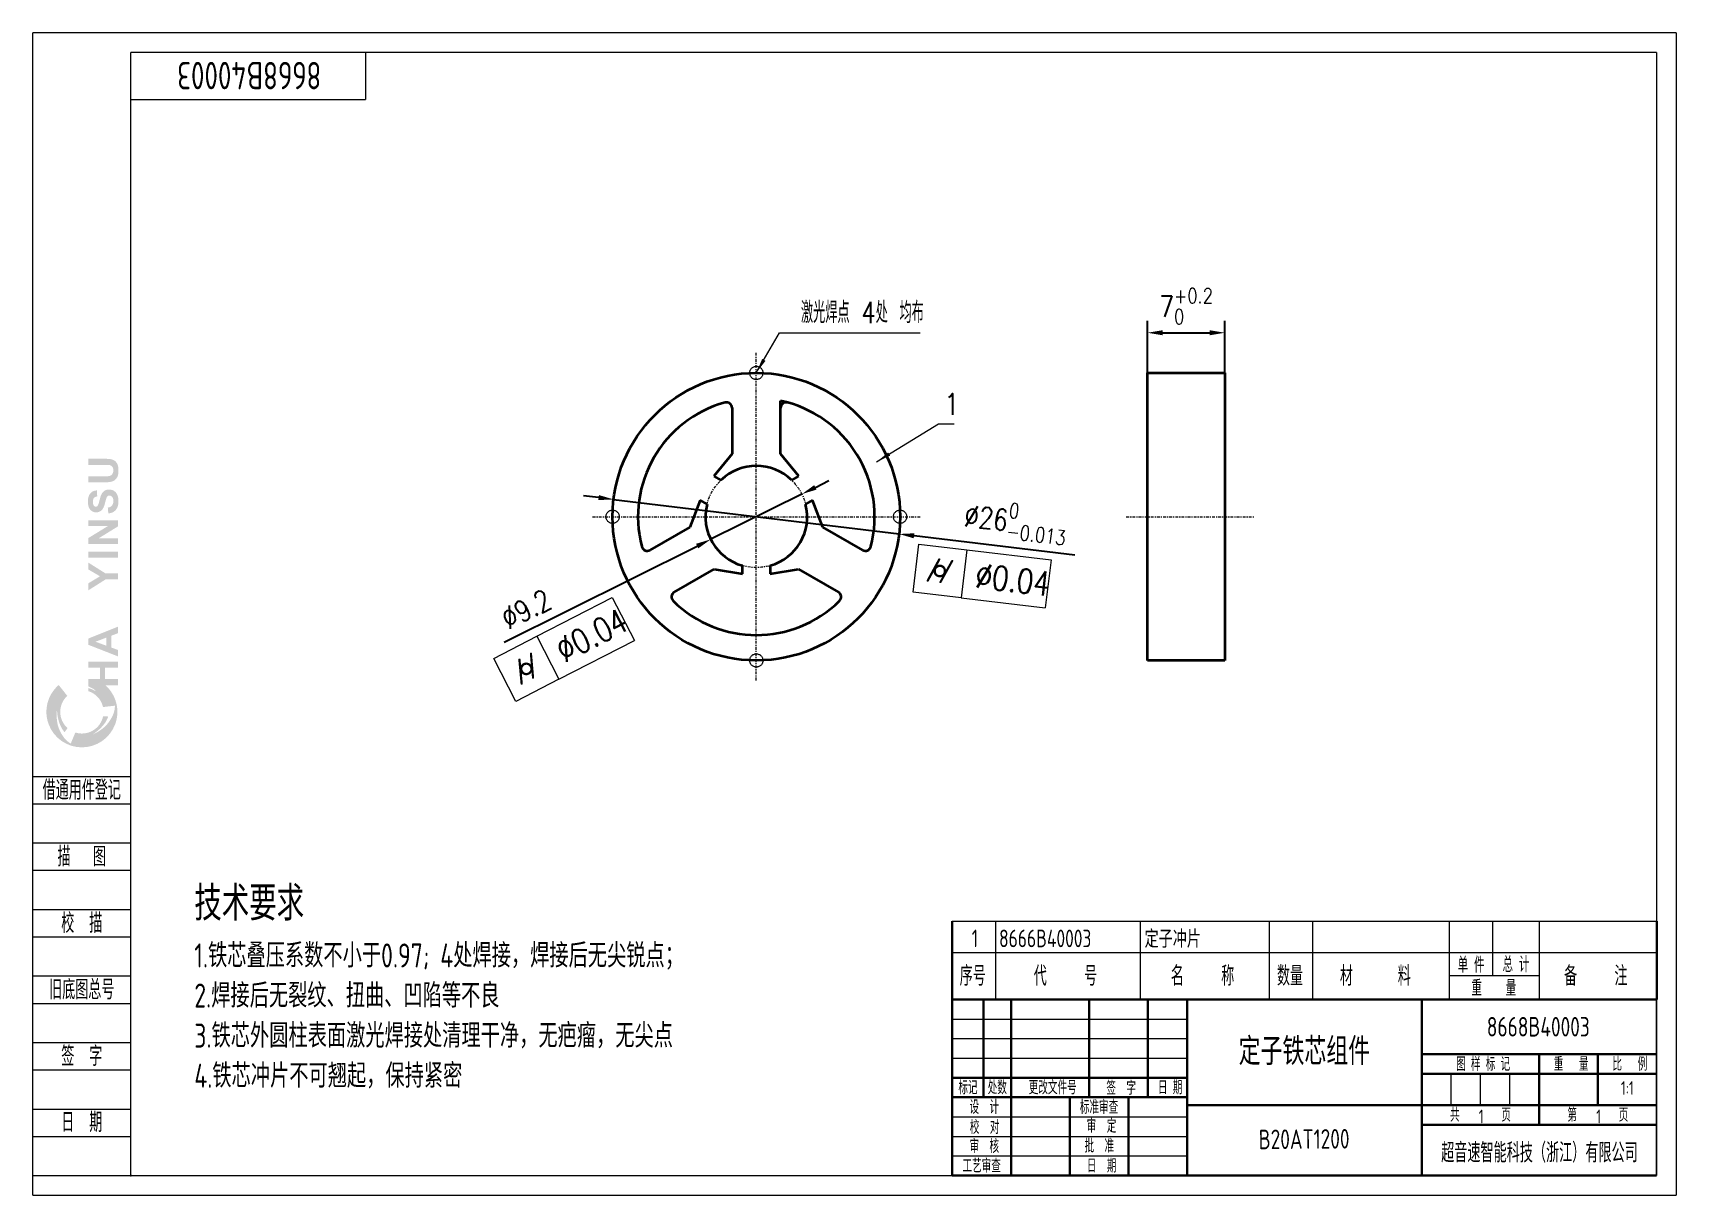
# Model space of a CAD drawing. Header units: millimetres. Extents: x 2517 to 6633, y 792 to 3241.
# Drawn here: x 3818 to 3966.6, y 1932.8 to 2037.9 of the extents above; entities that cross this region are included whole.
import ezdxf
from ezdxf.enums import TextEntityAlignment as Align

# ---------------------------------------------------------------- set-up
doc = ezdxf.new("R2010")
doc.units = ezdxf.units.MM
doc.linetypes.add('CENTERX2', pattern=[20.319999999999997, 12.7, -2.54, 2.54, -2.54])
doc.linetypes.add('点画线', pattern=[18, 12, -2, 2, -2])
for name, color, linetype, lineweight in [('1轮廓实线层', 7, 'Continuous', 30), ('2细线层', 4, 'Continuous', 18), ('5剖面线层', 2, 'Continuous', 18), ('中心线层', 1, '点画线', 18), ('图框层', 7, 'Continuous', 18), ('尺寸线层', 3, 'Continuous', 18), ('粗实线层', 7, 'Continuous', 35)]:
    doc.layers.add(name, color=color, linetype=linetype, lineweight=lineweight)
doc.layers.add('6文字层', color=3, linetype='Continuous')
doc.styles.add('PC_TEXTSTYLE', font='isocp.shx', dxfattribs={"width": 0.8, "bigfont": 'hzfs.shx'})
doc.styles.add('TH_GBDIM', font='romans.shx', dxfattribs={"width": 0.8, "bigfont": 'gbcbig.shx'})
doc.dimstyles.new('TH_GBDIM', dxfattribs={"dimtxt": 3.5, "dimasz": 2.5, "dimexe": 2, "dimexo": 0, "dimgap": 1.5, "dimtad": 1, "dimdec": 1, "dimdsep": 46, "dimtxsty": 'TH_GBDIM', "dimcen": 2.5, "dimdle": 5, "dimclrd": 4, "dimclre": 4, "dimclrt": 3, "dimadec": 0, "dimazin": 2, "dimtfac": 0.714286, "dimtdec": 1, "dimtmove": 0, "dimatfit": 3, "dimfxl": 0, "dimtolj": 1, "dimarcsym": 0})

msp = doc.modelspace()

# ---------------------------------------------------------------- texts
at = {"layer": '6文字层', "insert": (3832.572710369913, 1942.421625430779), "char_height": 2.17326564, "width": 124.3968091067843, "attachment_point": 7, "style": 'PC_TEXTSTYLE'}
msp.add_mtext('{\\H1.4286x;技术要求\\P}1.铁芯叠压系数不小于0.97; 4处焊接，焊接后无尖锐点；\\P2.焊接后无裂纹、扭曲、凹陷等不良\\P3.铁芯外圆柱表面激光焊接处清理干净，无疤瘤，无尖点\\P4.铁芯冲片不可翘起，保持紧密', dxfattribs=at)
at = {"layer": '尺寸线层', "color": 3, "linetype": 'CENTERX2', "insert": (3903.248325111877, 1988.819596176218), "char_height": 2.184, "width": 10.98240000000008, "attachment_point": 4, "rotation": 353.20095642282826, "style": 'TH_GBDIM'}
msp.add_mtext('%%C0.04', dxfattribs=at)
at = {"layer": '尺寸线层', "linetype": 'CENTERX2', "insert": (3862.602689223051, 1980.36350528505), "char_height": 2.184, "width": 4.367999999999999, "attachment_point": 5, "rotation": 27.21879871507905, "style": 'TH_GBDIM'}
msp.add_mtext('{\\Fgdt,gbcbig;\\W1;g}', dxfattribs=at)

# ---------------------------------------------------------------- blocks, each defined once
blk = doc.blocks.new('PC_TITLE_BLOCK')
at = {"layer": '1轮廓实线层'}
for p, q in [((-180, 0), (-180, 45)), ((-180, 0), (-180, 45)), ((-180, 45), (0, 45)), ((-172, 20), (-172, 45)), ((-165, 20), (-165, 45)), ((-145, 20), (-145, 45)), ((-130, 20), (-130, 45)), ((-120, 0), (-120, 45)), ((-60, 0), (-60, 45)), ((-60, 31), (0, 31)), ((-30, 13), (-30, 31)), ((-15, 18), (-15, 31)), ((-60, 26), (0, 26)), ((-180, 25), (-120, 25)), ((-180, 20), (-120, 20)), ((-165, 0), (-165, 20)), ((-150, 0), (-150, 20)), ((-135, 0), (-135, 20)), ((-120, 18), (0, 18)), ((-60, 13), (0, 13)), ((-180, 0), (0, 0))]:
    blk.add_line(p, q, dxfattribs=at)
at = {"layer": '2细线层'}
for p, q in [((-180, 40), (-120, 40)), ((-180, 35), (-120, 35)), ((-180, 30), (-120, 30)), ((-180, 15), (-120, 15)), ((-180, 10), (-120, 10)), ((-180, 5), (-120, 5))]:
    blk.add_line(p, q, dxfattribs=at)
at = {"layer": '2细线层', "color": 75}
for p, q in [((-52.5, 18), (-52.5, 26)), ((-45, 18), (-45, 26)), ((-37.5, 18), (-37.5, 26))]:
    blk.add_line(p, q, dxfattribs=at)
at = {"layer": '图框层'}
blk.add_line((0, 0), (0, 45), dxfattribs=at)
at = {"style": 'PC_TEXTSTYLE'}
blk.add_attdef('图纸张数', (0, 0), '', height=5, dxfattribs=at)
at = {"layer": '6文字层', "attachment_point": 5, "style": 'PC_TEXTSTYLE'}
for s, insert, char_height, width in [('{\\W0.667; 图 样 标 记 }', (-45, 28.5), 3.5, 23.12822500000001), ('{\\W0.667; 重   量 }', (-22.5, 28.5), 3.5, 16.008), ('{\\W0.667; 比   例 }', (-7.5, 28.5), 3.5, 16.008), ('{\\W0.667;标记}', (-176, 22.5), 3.5, 6.79923125000002), ('{\\W0.667;处数}', (-168.5, 22.5), 3.5, 6.682506250000003), ('{\\W0.667; 更改文件号 }', (-155, 22.5), 3.5, 19.75987499999999), ('{\\W0.667; 签  字 }', (-137.5093432181682, 22.37169388017838), 3.5, 13.75687499999998), ('{\\W0.667; 日 期 }', (-125, 22.5), 3.5, 11.50575000000001), ('{\\W0.667; 设  计 }', (-172.5, 17.5), 3.5, 13.75687499999998), ('{\\W0.667;标准审查}', (-142.5, 17.5), 3.5, 13.86109374999998), ('{\\W0.667;共        页}', (-45, 15.5), 3.5, 24.45805624999999), ('{\\W0.667;第        页}', (-15, 15.5), 3.5, 24.42887500000001), ('{\\W0.667; 校  对 }', (-172.3984176198937, 12.37270731638637), 3.5, 13.75687499999998), ('{\\W0.667; 审  定 }', (-142.5332163088332, 12.67725144774545), 3.5, 13.75687499999998), ('{\\W0.667; 审  核 }', (-172.5, 7.5), 3.5, 13.75687499999998), ('{\\W0.667;批  准}', (-142.4316339287269, 7.601514811673098), 3.5, 11.06803125000002), ('{\\W0.67;超音速智能科技（浙江）有限公司}', (-29.92896850303919, 5.79642845923712), 5, 74.68245192307694), ('{\\W0.667;工艺审查}', (-172.5, 2.5), 3.5, 13.51091875000002), ('{\\W0.667; 日  期 }', (-142.5, 2.5), 3.5, 13.75687499999998)]:
    blk.add_mtext(s, dxfattribs=dict(at, insert=insert, char_height=char_height, width=width))
at = {"layer": '6文字层', "style": 'PC_TEXTSTYLE'}
for tag, p, height, width in [('图样代号', (-56.95999214599595, 35.53274665585607), 5, 2.17699), ('图样名称', (-116.7835562351269, 28.23089021740671), 7, 1.54867), ('重量', (-28.87528160018451, 20.51178504133128), 3.5, 1.48171), ('比例', (-13.52787514939109, 20.6160972257378), 3.5, 1.46843), ('设计', (-163.7654129165101, 15.44542809756749), 3.5, 1.50488), ('标准审查', (-133.5926203357897, 15.31465361061623), 3.5, 0.732355), ('共几页', (-49.75610720937902, 13.34563449068006), 3.5, 0.782855), ('第几页', (-19.68771869283182, 13.34563449068006), 3.5, 0.776067), ('校对', (-163.7654129165101, 10.47599931323964), 3.5, 1.48051), ('审定', (-133.8014284641362, 10.60677351355432), 3.5, 1.49481), ('审核', (-163.8698169806834, 5.375795755323963), 3.5, 1.51106), ('批准', (-133.697024399963, 5.375795755323963), 3.5, 1.49471), ('工艺审查', (-163.8698169806834, 0.4063669709960891), 3.5, 0.741847), ('日期', (-134.0767253029693, 0.4063669709960891), 3.5, 1.54617)]:
    blk.add_attdef(tag, p, '', height=height, dxfattribs=dict(at, width=width))
at = {"layer": '6文字层', "style": 'PC_TEXTSTYLE', "width": 0.986205}
blk.add_attdef('产品名称或材料标记', (-117.6480044237862, 6.594233809935872), '', height=5, rotation=0.4654988921199227, dxfattribs=at)
blk = doc.blocks.new('PC_FJL_BLOCK')
at = {"layer": '5剖面线层'}
h = blk.add_hatch(color=4, dxfattribs=at)
edge = h.paths.add_edge_path(flags=0)
edge.add_spline(control_points=[(-6.335824583467788, 181.6034818638759), (-6.202804610569151, 181.6002740747198), (-5.789561721457847, 181.5902342559087), (-5.1118128375336, 181.57108552171), (-4.510591810354031, 180.9826700249467), (-4.392513987799234, 180.171906717055), (-4.523893863661744, 179.3635867990756), (-5.102281153857, 178.8154770109099), (-5.691925718893674, 178.7064232008163), (-6.05615881016281, 178.6893285951121), (-6.197094663844899, 178.6852541685416)], knot_values=[0, 0, 0, 0, 0.4053709725724268, 1.256548457878403, 1.960403226686434, 2.7388955457892, 3.663044504347432, 4.326165747218071, 5.002484285406978, 5.430378611286798, 5.430378611286798, 5.430378611286798, 5.430378611286798], weights=[1, 1, 1, 1, 1, 1, 1, 1, 1, 1, 1], degree=3, periodic=0)
edge.add_line((-6.197094663851214, 178.6852541685414), (-10.79428292309085, 178.6852541685414))
edge.add_line((-10.79428292309084, 178.6852541685414), (-10.79428292309084, 177.1479185239226))
edge.add_line((-10.79428292309084, 177.1479185239226), (-6.49308331915763, 177.1479185239226))
edge.add_spline(control_points=[(-6.493083319159606, 177.1479185239224), (-6.136832942187938, 177.1602327811056), (-5.421902418779311, 177.1885722478415), (-4.436628598077241, 177.403997866187), (-3.631278732452867, 178.0249212155542), (-3.154799964863191, 179.0111050444285), (-3.125666179922669, 180.1913467153208), (-3.140957305099134, 181.236673188387), (-3.524216547509943, 182.1224166188933), (-4.289034790793629, 182.943814182122), (-5.280822172265113, 183.1355420943479), (-5.944114239188199, 183.1498757175214), (-6.058968760266006, 183.1514724899426)], knot_values=[0, 0, 0, 0, 1.235965782631336, 2.147786307566932, 2.97032144490488, 4.201868442922859, 5.27937777095471, 6.498956263303746, 7.295989366746617, 8.122634436626328, 9.770285900859127, 10.11634980117583, 10.11634980117583, 10.11634980117583, 10.11634980117583], weights=[1, 1, 1, 1, 1, 1, 1, 1, 1, 1, 1, 1, 1], degree=3, periodic=0)
edge.add_line((-6.058968760265921, 183.1514724899426), (-10.79428292309082, 183.1514724899426))
edge.add_line((-10.79428292309084, 183.1514724899426), (-10.79428292309084, 181.6034818638759))
edge.add_line((-10.79428292309084, 181.6034818638759), (-6.335824583467792, 181.6034818638759))
h = blk.add_hatch(color=4, dxfattribs=at)
edge = h.paths.add_edge_path(flags=0)
edge.add_spline(control_points=[(-10.81762475623769, 124.9922519319619), (-10.56536226492718, 124.8695335449268), (-10.19163718616069, 124.7171013128755), (-9.700205772749936, 124.4589214325181), (-9.28585730716244, 124.1908696908303), (-8.838323216115473, 123.7516858713719)], knot_values=[0, 0, 0, 0, 0.8371157503440196, 1.617818454947619, 2.35494784427279, 2.35494784427279, 2.35494784427279, 2.35494784427279], weights=[1, 1, 1, 1, 1, 1], degree=3, periodic=0)
edge.add_spline(control_points=[(-8.838323216115473, 123.7516858713719), (-9.20587755707226, 123.932120677611), (-9.849358753555123, 124.2480097641161), (-10.52511763377085, 124.4901821595758), (-10.81843834854126, 124.5813804393592)], knot_values=[0, 0, 0, 0, 1.227812479394649, 2.14954404086439, 2.14954404086439, 2.14954404086439, 2.14954404086439], weights=[1, 1, 1, 1, 1], degree=3, periodic=0)
edge.add_line((-10.81843834854124, 124.5813804393592), (-10.81843834854124, 123.7810070975568))
edge.add_arc((-12.46828456207509, 118.4920111007335), 5.540349373706039, 12.825875818474515, 72.67524263383018, ccw=False)
edge.add_line((-7.066171340162093, 119.7219069989125), (-4.004956288954698, 120.0772705767544))
edge.add_spline(control_points=[(-4.004956288954725, 120.0772705767543), (-4.045983905555985, 119.6242203831133), (-4.154536758909485, 118.4255182574196), (-5.030020200776081, 116.5763947342558), (-6.179515741058081, 115.0275433500738), (-7.41355031719961, 114.039996424702), (-8.248813091987417, 113.449758332833), (-9.047011890365457, 113.0064452756937), (-9.505560754469094, 112.8126506154641), (-9.728253268037944, 112.7185349750577)], knot_values=[0, 0, 0, 0, 1.360503189474513, 3.599685174239277, 6.03379871503918, 7.09362899603316, 8.336567406231573, 9.105881709024349, 9.832258316755832, 9.832258316755832, 9.832258316755832, 9.832258316755832], weights=[1, 1, 1, 1, 1, 1, 1, 1, 1, 1], degree=3, periodic=0)
edge.add_spline(control_points=[(-9.728253268037944, 112.7185349750577), (-9.388214971629623, 112.9466289684779), (-8.790274581487619, 113.3477208832869), (-7.913478408211081, 114.0916170533057), (-7.015200903750928, 115.0279613977065), (-6.213104029314793, 116.1119803061379), (-5.874317802056334, 116.9530651080566), (-5.744969461162276, 117.2741906879239)], knot_values=[0, 0, 0, 0, 1.228569898639768, 2.160378911048566, 3.44517431132459, 5.124301433614942, 6.161326353932291, 6.161326353932291, 6.161326353932291, 6.161326353932291], weights=[1, 1, 1, 1, 1, 1, 1, 1], degree=3, periodic=0)
edge.add_spline(control_points=[(-5.744969461162276, 117.2741906879239), (-5.741323722804813, 117.2832417498547), (-5.737677984447375, 117.2922928117856), (-5.734032246089912, 117.3013438737163)], knot_values=[0, 0, 0, 0, 0.02927316471137155, 0.02927316471137155, 0.02927316471137155, 0.02927316471137155], weights=[1, 1, 1, 1], degree=3, periodic=0)
edge.add_line((-5.734032246090025, 117.3013438737164), (-7.047557531911124, 117.3469392046613))
edge.add_arc((-12.46828456207508, 118.4920111007335), 5.540349373706013, 252.3591252782822, 348.072217048217, ccw=False)
edge.add_line((-14.14728643430137, 113.2121982351307), (-15.32707372081124, 110.3699240776338))
edge.add_spline(control_points=[(-15.32707372081125, 110.3699240776337), (-15.69891288939324, 110.6319801326877), (-16.68274295513761, 111.3253407241917), (-17.84638917999956, 113.0080933870229), (-18.61298605524686, 114.7780114185351), (-18.85120949197723, 116.3404901733079), (-18.94473928642317, 117.358968001044), (-18.92956025654609, 118.2718849662792), (-18.86811692337098, 118.7658972615845), (-18.83827720207197, 119.0058124557709)], knot_values=[0, 0, 0, 0, 1.36050318947444, 3.599685174239232, 6.033798715039191, 7.093628996033297, 8.336567406231536, 9.10588170902422, 9.832258316755883, 9.832258316755883, 9.832258316755883, 9.832258316755883], weights=[1, 1, 1, 1, 1, 1, 1, 1, 1, 1], degree=3, periodic=0)
edge.add_spline(control_points=[(-18.83827720207194, 119.0058124557709), (-18.81076115752348, 118.5972836561116), (-18.7623755651174, 117.8789061308953), (-18.55654067074143, 116.7476302858874), (-18.19478143403046, 115.5015269751765), (-17.6570419583644, 114.2648812514029), (-17.09803426679492, 113.5509413711855), (-16.88460552727193, 113.2783596321002)], knot_values=[0, 0, 0, 0, 1.228569898639822, 2.160378911048668, 3.445174311324642, 5.124301433615099, 6.16132635393242, 6.16132635393242, 6.16132635393242, 6.16132635393242], weights=[1, 1, 1, 1, 1, 1, 1, 1], degree=3, periodic=0)
edge.add_line((-16.88460552727193, 113.2783596321002), (-16.15193153806435, 114.3536278247414))
edge.add_arc((-12.46828456207513, 118.4920111007336), 5.540349373706078, 132.363657663612, 228.3271640584457, ccw=False)
edge.add_line((-16.20155953639241, 122.585680499801), (-18.39871572146116, 125.3548775325834))
edge.add_arc((-12.46828456207507, 118.4920111007335), 9.07022322755231, 130.8313870607261, 408.7706257569416)
edge.add_line((-6.490326104041374, 125.3135184174233), (-3.255389210494929, 125.3135184174233))
edge.add_line((-3.255389210494937, 125.3135184174233), (-3.255389210494937, 126.8533699162085))
edge.add_line((-3.255389210494937, 126.8533699162085), (-6.53869727751719, 126.8533699162085))
edge.add_line((-6.538697277517196, 126.8533699162085), (-6.538697277517196, 129.7729915151369))
edge.add_line((-6.538697277517196, 129.7729915151369), (-3.255389210494943, 129.7729915151369))
edge.add_line((-3.255389210494937, 129.7729915151369), (-3.255389210494937, 131.3122556077039))
edge.add_line((-3.255389210494937, 131.3122556077039), (-10.79428292309085, 131.3122556077038))
edge.add_line((-10.79428292309084, 131.3122556077038), (-10.79428292309084, 129.7729915151369))
edge.add_line((-10.79428292309084, 129.7729915151369), (-7.82892679711864, 129.7729915151369))
edge.add_line((-7.828926797118665, 129.7729915151369), (-7.828926797118665, 126.8533699162085))
edge.add_line((-7.828926797118665, 126.8533699162085), (-10.79428292309085, 126.8533699162086))
edge.add_line((-10.79428292309084, 126.8533699162086), (-10.79428292309084, 126.8038899718174))
edge.add_line((-10.79428292309084, 126.8038899718174), (-10.81762475623769, 124.9922519319619))
h.paths.add_polyline_path([(-10.79428292309084, 137.2336446323139), (-10.79428292309084, 135.6206821822713), (-3.25538921049491, 132.6707258682706), (-3.25538921049491, 134.3138647447887), (-4.976892169192545, 134.9437631085126), (-4.976892169192517, 137.9396664680934), (-3.25538921049491, 138.5951610491417), (-3.255389210494937, 140.2569284825228)], flags=0)
h.paths.add_polyline_path([(-8.989250038796913, 136.4118858578631), (-6.260214976506372, 137.451017208631), (-6.260214976506372, 135.4133312451065)], flags=0)
h.paths.add_polyline_path([(-6.434909740328449, 153.8701981134391), (-10.79428292309084, 156.6179193281467), (-10.79428292309084, 154.8608835913115), (-7.828098826563535, 153.1326739785637), (-10.79428292309084, 151.367902594353), (-10.79428292309084, 149.5651763725448), (-6.437460768310883, 152.321316316688), (-3.255389210494937, 152.321316316688), (-3.255389210494937, 153.8701981134391)], flags=0)
h.paths.add_polyline_path([(-10.79428292309084, 159.4092419460979), (-10.79428292309084, 157.8732318619758), (-3.255389210494937, 157.8732318619758), (-3.255389210494937, 159.4092419460979)], flags=0)
h.paths.add_polyline_path([(-10.79428292309084, 162.9181238889572), (-10.79428292309084, 161.4271847884114), (-3.255389210494937, 161.4271847884114), (-3.255389210494937, 162.8583185683185), (-8.156948388676634, 162.8583185683185), (-3.255389210494937, 165.8793272960073), (-3.255389210494937, 167.4049674702695), (-10.79428292309084, 167.4049674702695), (-10.79428292309084, 165.9936790457501), (-5.783831126228282, 165.9936790457501)], flags=0)
edge = h.paths.add_edge_path(flags=0)
edge.add_spline(control_points=[(-5.705883673779725, 169.1847723096636), (-5.523399202075851, 169.2177218935209), (-5.121339240862605, 169.2903182535508), (-4.509520627690534, 169.5025251356584), (-3.916108007301347, 169.9171668835042), (-3.448322932390766, 170.5314666229447), (-3.180449846099837, 171.3436267664954), (-3.136586159547129, 172.1910698194744), (-3.126357496632443, 172.9846427720449), (-3.290059205115357, 173.6665740160109), (-3.600963519257344, 174.4136334146135), (-4.296609163413653, 175.0823669287746), (-5.317768009637273, 175.3594812562579), (-6.281095971458115, 175.2674262246184), (-7.049986956731676, 174.7766946565136), (-7.613548841372854, 173.9382902707813), (-7.842650285547929, 172.9762045959275), (-8.067593188459131, 172.1333739994838), (-8.232542403523633, 171.5927684184052), (-8.39284242599672, 171.2077583350446), (-8.648888535165435, 170.9635377089581), (-8.94004412009779, 170.9156730868007), (-9.224572124519002, 170.9773731987146), (-9.463649931152267, 171.2352827761044), (-9.611287016836023, 171.6170913149089), (-9.67382332059647, 172.1223266495581), (-9.6416099628171, 172.6440325864603), (-9.440695549252629, 173.1822565680098), (-9.004098171646689, 173.4570816947552), (-8.686157845119983, 173.5307605130341), (-8.555867393972914, 173.5609537463947)], knot_values=[0, 0, 0, 0, 0.5586946834218016, 1.230947272659398, 1.934091238774466, 2.709134000249708, 3.515297872588502, 4.469606059003059, 5.258737672253558, 5.895161636835579, 6.568552647752175, 7.680963023761689, 8.650314539335405, 9.681789635096575, 10.50160594117067, 11.31208396982688, 12.66219311555526, 13.45046774099833, 13.94513606790705, 14.36608146358422, 14.69817213067459, 14.95413150930795, 15.22649774646256, 15.5404850620756, 15.96472367407857, 16.44545549391534, 17.06364765249021, 17.53224319464146, 18.11437195359875, 18.51855990457275, 18.51855990457275, 18.51855990457275, 18.51855990457275], weights=[1, 1, 1, 1, 1, 1, 1, 1, 1, 1, 1, 1, 1, 1, 1, 1, 1, 1, 1, 1, 1, 1, 1, 1, 1, 1, 1, 1, 1, 1, 1], degree=3, periodic=0)
edge.add_line((-8.555867393972914, 173.5609537463947), (-8.611714684336082, 175.0877176607146))
edge.add_spline(control_points=[(-8.611714684336102, 175.0877176607147), (-8.903441344549256, 175.053901584766), (-9.484004254324804, 174.9866044805671), (-10.21208726823686, 174.5115148609369), (-10.73417937700605, 173.7495342706397), (-10.93888850935707, 172.7571833169745), (-10.94404901045021, 171.6950689044681), (-10.71865122054548, 170.6952590197257), (-10.20489387315523, 169.9403618184643), (-9.430971596255912, 169.5065985777311), (-8.482296605803642, 169.4112912146651), (-7.059696032019117, 170.0155357401062), (-6.59664388705904, 171.6632059740223), (-6.291960497568091, 172.90538547991), (-6.01974822896454, 173.5692620810064), (-5.601312134071545, 173.8081965937611), (-5.089141266668182, 173.7525810155881), (-4.613250520920813, 173.3530357157117), (-4.418579182249669, 172.7224803328129), (-4.410357905482583, 172.0839376127494), (-4.543558456124281, 171.5164117647996), (-4.87811622798745, 171.0533024354874), (-5.349160637132917, 170.7950060726314), (-5.693105517329276, 170.7171773390638), (-5.850412352603776, 170.6815815431214)], knot_values=[0, 0, 0, 0, 0.878577295858374, 1.74844969936435, 2.52872460757977, 3.614593966833375, 4.750185302944439, 5.728615539248679, 6.672432991068525, 7.410774866124696, 8.341652034649297, 9.470076033070056, 11.7696722020405, 12.98080429739328, 13.46049526482795, 13.86143023130312, 14.34189528967802, 14.92609832859459, 15.63255915430738, 16.26216205670608, 16.84948285473915, 17.36189661246282, 17.93990107885964, 18.42706891980803, 18.42706891980803, 18.42706891980803, 18.42706891980803], weights=[1, 1, 1, 1, 1, 1, 1, 1, 1, 1, 1, 1, 1, 1, 1, 1, 1, 1, 1, 1, 1, 1, 1, 1, 1], degree=3, periodic=0)
edge.add_line((-5.850412352603776, 170.6815815431214), (-5.705883673779733, 169.1847723096635))
at = {"layer": '2细线层'}
for p, q in [((-25, 102), (0, 102)), ((-25, 95), (0, 95)), ((-25, 85), (0, 85)), ((-25, 78), (0, 78)), ((-25, 68), (0, 68)), ((-25, 61), (0, 61)), ((-25, 51), (0, 51)), ((-25, 44), (0, 44)), ((-25, 34), (0, 34)), ((-25, 27), (0, 27)), ((-25, 17), (0, 17)), ((-25, 10), (0, 10)), ((-25, 0), (0, 0))]:
    blk.add_line(p, q, dxfattribs=at)
at = {"layer": '6文字层', "color": 3, "char_height": 5, "attachment_point": 5, "style": 'PC_TEXTSTYLE'}
for s, insert, width in [('{\\W0.667;借通用件登记}', (-12.5, 98.5), 29.5564375), ('{\\W0.6667;描   图}', (-12.5, 81.5), 18.64378928571428), ('{\\W0.667;校  描}', (-12.5, 64.5), 15.97822321428572), ('{\\W0.667;旧底图总号}', (-12.5, 47.5), 23.761875), ('{\\W0.667;签  字}', (-12.5, 30.5), 15.64472321428571), ('{\\W0.667;日  期}', (-12.49376486070217, 13.59980542589427), 14.76928571428572)]:
    blk.add_mtext(s, dxfattribs=dict(at, insert=insert, width=width))
at = {"layer": '6文字层', "style": 'PC_TEXTSTYLE'}
for tag, p, width in [('借通用件登记', (-23.44469732711161, 86.35631590408678), 0.671328), ('描图', (-23.44469732711161, 69.35982487165847), 2.12092), ('校图', (-23.74868605073812, 52.05982479391378), 2.14998), ('旧底图总号', (-22.83672096527289, 35.67035085177702), 0.761452), ('签字', (-23.14070968889939, 18.37035077403232), 2.02694), ('日期', (-22.83672096527289, 1.373859241433422), 1.89999)]:
    blk.add_attdef(tag, p, '', height=5, dxfattribs=dict(at, width=width))
blk = doc.blocks.new('PC_TYDH_BLOCK')
at = {"layer": '2细线层', "linetype": 'Continuous'}
for p in [(60, 0), (0, -12)]:
    blk.add_line(p, (60, -12), dxfattribs=at)
at = {"layer": '6文字层', "style": 'PC_TEXTSTYLE', "width": 1.81549}
blk.add_attdef('图样代号', (58.23961856626534, -2.403184483947882), '', height=7, rotation=180, dxfattribs=at)
blk = doc.blocks.new('PC_MXBTITLERECORD')
at = {"layer": '1轮廓实线层'}
for p, q in [((-180, 0), (-180, 12)), ((0, 0), (0, 12))]:
    blk.add_line(p, q, dxfattribs=at)
at = {"layer": '2细线层'}
for p, q in [((-169, 12), (-169, 0)), ((-132, 12), (-132, 0)), ((-99, 12), (-99, 0)), ((-88, 12), (-88, 0)), ((-53, 12), (-53, 0)), ((-42, 12), (-42, 6)), ((-30, 12), (-30, 0)), ((-30, 6), (-53, 6))]:
    blk.add_line(p, q, dxfattribs=at)
at = {"style": 'PC_TEXTSTYLE'}
blk.add_attdef('Fo oFShowMe', (-53, 6), '', height=3.5, dxfattribs=at)
at = {"layer": '6文字层', "attachment_point": 5, "style": 'PC_TEXTSTYLE'}
for s, insert, char_height, width in [('{\\W0.667;序号}', (-174.7735161984094, 6), 5, 9.25462499999999), ('{\\W0.667;代     号}', (-151.087236400775, 6), 5, 25.58421428571431), ('{\\W0.667;名     称}', (-116.0582307829133, 6), 5, 25.3340892857143), ('{\\W0.667;数量}', (-93.70638894728046, 6), 5, 9.54643750000001), ('{\\W0.667;材      料}', (-71.88651130244733, 6), 5, 28.88348214285715), ('{\\W0.667;单 件}', (-47.44690963294988, 8.83762043961633), 4, 10.27656428571429), ('{\\W0.667;总 计}', (-35.95949917189716, 8.941041629877986), 4, 9.94306428571429), ('{\\W0.667;备     注}', (-15.57193287701512, 6), 5, 26.41796428571429), ('{\\W0.667;重    量}', (-41.65145935178862, 2.942604395875037), 4, 17.82795714285714)]:
    blk.add_mtext(s, dxfattribs=dict(at, insert=insert, char_height=char_height, width=width))
blk = doc.blocks.new('PC_MXB_BLOCK')
at = {"layer": '1轮廓实线层'}
for p, q in [((-180, 8), (-180, 0)), ((0, 8), (0, 0))]:
    blk.add_line(p, q, dxfattribs=at)
at = {"layer": '2细线层'}
for p, q in [((-180, 8), (0, 8)), ((-169, 8), (-169, 0)), ((-132, 8), (-132, 0)), ((-99, 8), (-99, 0)), ((-88, 8), (-88, 0)), ((-53, 8), (-53, 0)), ((-42, 8), (-42, 0)), ((-30, 8), (-30, 0)), ((-180, 0), (0, 0))]:
    blk.add_line(p, q, dxfattribs=at)
at = {"layer": '6文字层', "style": 'PC_TEXTSTYLE'}
for tag, p, width in [('序号', (-178.381729678601, 1.348885681267234), 0.769182), ('代号', (-168.0468040277006, 1.348885681267234), 3.14773), ('名称', (-130.8666991322458, 1.195475967014261), 2.80242), ('数量', (-97.88330074551823, 1.195475967014261), 0.817449), ('材料', (-86.43310534086368, 1.010341638648811), 2.94333), ('单重', (-52.20750697209508, 0.8871421990031365), 0.854038), ('总重', (-41.19507323250889, 1.265572583556576), 0.958888), ('备注', (-28.60888357640226, 1.024654073362427), 2.49407)]:
    blk.add_attdef(tag, p, '', height=4.5, dxfattribs=dict(at, width=width))
blk = doc.blocks.new('*D459')
at = {"layer": 'Defpoints', "color": 0, "linetype": 'CENTERX2', "transparency": 16777216}
for p in [(3870.490657608826, 1995.681422435355), (3896.30192841713, 1992.554381318522)]:
    blk.add_point(p, dxfattribs=at)
at = {"layer": '尺寸线层', "color": 4, "linetype": 'Continuous', "lineweight": -2, "transparency": 16777216}
for p, q in [((3869.135565978476, 1995.845592083439), (3867.780474348124, 1996.009761731522)), ((3870.490657608826, 1995.681422435355), (3896.30192841713, 1992.554381318522)), ((3912.193847898317, 1990.629071789513), (3897.657020047481, 1992.390211670439))]:
    blk.add_line(p, q, dxfattribs=at)
at = {"layer": '尺寸线层', "color": 4, "linetype": 'CENTERX2', "transparency": 16777216}
for points in [[(3869.16292758649, 1996.071440688497), (3869.108204370462, 1995.61974347838), (3870.490657608826, 1995.681422435355)], [(3897.684381655495, 1992.616060275497), (3897.629658439467, 1992.16436306538), (3896.30192841713, 1992.554381318522)]]:
    blk.add_solid(points, dxfattribs=at)
at = {"layer": '尺寸线层', "color": 3, "linetype": 'CENTERX2', "transparency": 16777216, "insert": (3906.860170411066, 1993.688243075404), "char_height": 1.911, "attachment_point": 5, "rotation": 353.0922682743147, "style": 'TH_GBDIM', "bg_fill": 3, "box_fill_scale": 1.1, "bg_fill_color": 256, "bg_fill_true_color": 13158600, "bg_fill_transparency": 0}
blk.add_mtext('\\A1;\\A1;%%C26{\\H0.7071x;\\S0^ -0.013;}', dxfattribs=at)
blk = doc.blocks.new('*D457')
at = {"layer": 'Defpoints', "color": 0, "linetype": 'CENTERX2', "transparency": 16777216}
for p in [(3887.516264341882, 1996.163834399965), (3879.276321759206, 1992.071970928302)]:
    blk.add_point(p, dxfattribs=at)
at = {"layer": '尺寸线层', "color": 4, "linetype": 'Continuous', "lineweight": -2, "transparency": 16777216}
for p, q in [((3888.738821037137, 1996.770942402619), (3889.961377732393, 1997.378050405273)), ((3887.516264341882, 1996.163834399965), (3879.276321759206, 1992.071970928302)), ((3860.581731338835, 1982.788446086799), (3878.053765063951, 1991.464862925648))]:
    blk.add_line(p, q, dxfattribs=at)
at = {"layer": '尺寸线层', "color": 4, "linetype": 'CENTERX2', "transparency": 16777216}
for points in [[(3888.637636370028, 1996.974701851828), (3888.840005704246, 1996.56718295341), (3887.516264341882, 1996.163834399965)], [(3877.952580396842, 1991.668622374857), (3878.15494973106, 1991.261103476439), (3879.276321759206, 1992.071970928302)]]:
    blk.add_solid(points, dxfattribs=at)
at = {"layer": '尺寸线层', "color": 3, "linetype": 'CENTERX2', "transparency": 16777216, "insert": (3862.579920200566, 1985.761976036682), "char_height": 1.911, "attachment_point": 5, "rotation": 26.40848155740813, "style": 'TH_GBDIM', "bg_fill": 3, "box_fill_scale": 1.1, "bg_fill_color": 256, "bg_fill_true_color": 13158600, "bg_fill_transparency": 0}
blk.add_mtext('\\A1;%%C9.2', dxfattribs=at)
blk = doc.blocks.new('*X454')
at = {"layer": '尺寸线层', "linetype": 'Continuous'}
blk.add_hatch(color=4, dxfattribs=at).paths.add_polyline_path([(849.9317300967145, 109.2527887191611), (850.4688525410734, 110.519215728661), (850.7640615758932, 110.3480339882189)], flags=0)
at = {"layer": '尺寸线层', "color": 4, "linetype": 'Continuous'}
blk.add_line((849.9317300967145, 109.2527887191611), (852.0371629907485, 112.8836830594099), dxfattribs=at)
at = {"layer": '尺寸线层', "color": 4, "linetype": 'CENTERX2'}
blk.add_line((852.0371629907485, 112.8836830594099), (866.3362798722327, 112.8836830594099), dxfattribs=at)
at = {"layer": '尺寸线层', "color": 3, "linetype": 'CENTERX2', "insert": (859.5267498722327, 114.71392055941), "char_height": 1.911, "width": 27.23811999999998, "attachment_point": 5, "style": 'TH_GBDIM'}
blk.add_mtext('激光焊点 4处 均布', dxfattribs=at)
blk = doc.blocks.new('*D458')
at = {"layer": 'Defpoints', "color": 0, "linetype": 'CENTERX2', "transparency": 16777216}
for p in [(3925.768820754368, 2010.748797052629), (3918.768820754368, 2007.117902664133), (3925.768820754368, 2007.117902664133)]:
    blk.add_point(p, dxfattribs=at)
at = {"layer": '尺寸线层', "color": 4, "linetype": 'Continuous', "lineweight": -2, "transparency": 16777216}
for p, q in [((3918.768820754368, 2007.117902664133), (3918.768820754368, 2011.840797052629)), ((3920.133820754368, 2010.748797052629), (3924.403820754369, 2010.748797052629)), ((3925.768820754368, 2007.117902664133), (3925.768820754368, 2011.840797052629))]:
    blk.add_line(p, q, dxfattribs=at)
at = {"layer": '尺寸线层', "color": 4, "linetype": 'CENTERX2', "transparency": 16777216}
for points in [[(3920.133820754368, 2010.976297052629), (3920.133820754368, 2010.521297052629), (3918.768820754368, 2010.748797052629)], [(3924.403820754369, 2010.976297052629), (3924.403820754369, 2010.521297052629), (3925.768820754368, 2010.748797052629)]]:
    blk.add_solid(points, dxfattribs=at)
at = {"layer": '尺寸线层', "color": 3, "linetype": 'CENTERX2', "transparency": 16777216, "insert": (3922.268820754368, 2013.144276502629), "char_height": 1.911, "attachment_point": 5, "style": 'TH_GBDIM', "bg_fill": 3, "box_fill_scale": 1.1, "bg_fill_color": 256, "bg_fill_true_color": 13158600, "bg_fill_transparency": 0}
blk.add_mtext('\\A1;\\A1;7{\\H0.7071x;\\S+0.2^ 0;}', dxfattribs=at)
blk = doc.blocks.new('*X456')
at = {"layer": '尺寸线层', "linetype": 'Continuous'}
blk.add_hatch(color=4, dxfattribs=at).paths.add_polyline_path([(860.790478597303, 101.2014427389668), (861.8648140894245, 102.0605941464575), (862.0432410361261, 101.7697069050895)], flags=0)
at = {"layer": '尺寸线层', "color": 4, "linetype": 'Continuous'}
blk.add_line((860.790478597303, 101.2014427389668), (866.4212474047736, 104.6552926953103), dxfattribs=at)
at = {"layer": '尺寸线层', "color": 4, "linetype": 'CENTERX2'}
blk.add_line((866.4212474047736, 104.6552926953103), (867.8215830181363, 104.6552926953103), dxfattribs=at)
at = {"layer": '尺寸线层', "color": 3, "linetype": 'CENTERX2', "insert": (867.6031830181363, 106.4297926953103), "char_height": 1.911, "width": 3.822, "attachment_point": 5, "style": 'TH_GBDIM'}
blk.add_mtext('1', dxfattribs=at)

# ---------------------------------------------------------------- linework, layer by layer
msp.add_point((3826.819333445022, 1934.54941311202))
at = {"layer": '2细线层'}
for p, q in [((3817.974133445023, 1932.78037311202), (3817.974133445023, 2037.86134911202)), ((3966.573493445023, 2037.86134911202), (3817.974133445023, 2037.86134911202)), ((3966.573493445023, 2037.86134911202), (3966.573493445023, 1932.78037311202)), ((3817.974133445023, 1932.78037311202), (3966.573493445023, 1932.78037311202))]:
    msp.add_line(p, q, dxfattribs=at)
at = {"layer": '2细线层', "linetype": 'CENTERX2'}
for centre in [(3883.396293012977, 2007.11790271238), (3883.396293171676, 1981.117902760627)]:
    msp.add_circle(centre, 0.5992079434978345, dxfattribs=at)
at = {"layer": '中心线层', "linetype": 'CENTERX2', "ltscale": 0.01999999955296516}
for p, q in [((3883.396293050544, 1979.317273494291), (3883.396293050544, 2008.918531833976)), ((3868.595663880702, 1994.117902664133), (3898.196922220386, 1994.117902664133)), ((3916.854788079798, 1994.117902664133), (3928.410137758246, 1994.117902664133))]:
    msp.add_line(p, q, dxfattribs=at)
msp.add_circle((3883.396293050544, 1994.117902664133), 4.600000011861907, dxfattribs=at)
at = {"layer": '图框层'}
for p, q in [((3826.819333445022, 1934.54941311202), (3826.819333445022, 2036.09230911202)), ((3964.804453445023, 2036.09230911202), (3826.819333445022, 2036.09230911202)), ((3964.804453445023, 2036.09230911202), (3964.804453445023, 1934.54941311202)), ((3826.819333445022, 1934.54941311202), (3964.804453445023, 1934.54941311202))]:
    msp.add_line(p, q, dxfattribs=at)
at = {"layer": '尺寸线层', "linetype": 'Continuous'}
for p, q in [((3901.90544655257, 1986.780234223314), (3897.568164580478, 1987.297350355883)), ((3901.90544655257, 1986.780234223314), (3909.526670589246, 1985.871587304656)), ((3861.659470658024, 1977.422408425273), (3859.661592363274, 1981.306723850077)), ((3865.543786082827, 1979.420286720023), (3861.659470658024, 1977.422408425273))]:
    msp.add_line(p, q, dxfattribs=at)
at = {"layer": '粗实线层'}
for p, q in [((3918.768820754368, 2007.117902664133), (3925.768820754368, 2007.117902664133)), ((3918.768820754368, 1981.117902664133), (3918.768820754368, 2007.117902664133)), ((3925.768820754368, 2007.117902664133), (3925.768820754368, 1981.117902664133)), ((3881.196293050544, 2003.954060537962), (3881.196293050544, 1999.80736665901)), ((3885.596293050544, 1999.80736665901), (3885.596292945634, 2004.589308434184)), ((3881.196293050544, 1999.80736665901), (3879.560841840184, 1997.775677174119)), ((3887.231744260904, 1997.775677174119), (3885.596293050544, 1999.80736665901)), ((3879.560841840184, 1997.775677174119), (3880.187479674804, 1997.413887651617)), ((3886.605106426283, 1997.413887651617), (3887.231744260904, 1997.775677174119)), ((3878.310841840184, 1995.610613664658), (3877.369072738847, 1993.178426627391)), ((3878.937479674804, 1995.248824142156), (3878.310841840184, 1995.610613664658)), ((3888.481744260904, 1995.610613664658), (3887.855106426283, 1995.248824142156)), ((3889.423513362241, 1993.178426627391), (3888.481744260904, 1995.610613664658)), ((3877.369072738847, 1993.178426627391), (3873.77793054172, 1991.105079608134)), ((3893.01465560313, 1991.105079687915), (3889.423513362241, 1993.178426627391)), ((3875.977930497957, 1987.294567911264), (3879.569072738847, 1989.367914850739)), ((3879.569072738847, 1989.367914850739), (3882.146293050544, 1988.967417298363)), ((3882.146293050544, 1988.967417298363), (3882.146293050544, 1989.690996343368)), ((3884.646293050544, 1989.690996343368), (3884.646293050544, 1988.967417298363)), ((3884.646293050544, 1988.967417298363), (3887.223513362241, 1989.367914850739)), ((3887.223513362241, 1989.367914850739), (3890.814655650342, 1987.294567989053)), ((3925.768820754368, 1981.117902664133), (3918.768820754368, 1981.117902664133))]:
    msp.add_line(p, q, dxfattribs=at)
msp.add_circle((3883.396293012977, 1994.117901876939), 13.0000008354416, dxfattribs=at)
for centre, radius, start, end in [((3883.396292345813, 1994.117903162635), 10.69999943206237, 105.3494744013479, 194.6505267999673), ((3880.696293033001, 2003.95406053058), 0.5000000175433953, 359.9999987925804, 105.349484768577), ((3883.396293783849, 1994.117903092375), 10.69999943944908, 345.3494743628239, 78.13495927482528), ((3886.096292930287, 2003.95406056221), 0.49999997071629, 74.65051911200968, 180), ((3883.396293050544, 1994.117902664133), 4.600000034569605, 45.76778190622925, 134.2322180937708), ((3883.396293092327, 1994.117902736504), 4.600000034569602, 165.7677819062165, 254.2322180937773), ((3883.396293008761, 1994.117902736504), 4.600000034569603, 285.7677819062226, 14.23221809378346), ((3873.527930537086, 1991.538092273537), 0.4999999707162914, 194.6505191120006, 300.0000025505263), ((3893.264655609023, 1991.538092400282), 0.5000000120176052, 240.0000000153762, 345.3494834538928), ((3876.227930513121, 1986.861555197869), 0.5000000175433906, 120.0000008458065, 225.3494842843428), ((3890.564655684259, 1986.861555301393), 0.4999999707162902, 314.6505191119895, 60.00000255053173), ((3883.396293012977, 1994.117901876939), 10.69999943206237, 225.3494744013605, 314.6505267999635)]:
    msp.add_arc(centre, radius, start, end, dxfattribs=at)

# ---------------------------------------------------------------- block references
at = {"layer": '图框层'}
ref = msp.add_blockref('PC_TYDH_BLOCK', (3826.819333445022, 2036.09230911202), dxfattribs=dict(at, xscale=0.353808, yscale=0.353808, zscale=0.353808))
ref.add_attrib('图样代号', '8668B40003', dxfattribs={"layer": '6文字层', "height": 2.476656, "rotation": 180, "style": 'PC_TEXTSTYLE', "width": 0.8}).set_placement((3837.537202013546, 2035.242043216123), align=Align.CENTER)
for name, p, xscale, yscale, zscale in [('PC_FJL_BLOCK', (3826.819333445022, 1934.54941311202), 0.353808, 0.353808, 0.353808), ('PC_MXBTITLERECORD', (3964.819013445022, 1950.47077311202), 0.3538888888888889, 0.3538888888888889, 0.3538888888888889)]:
    msp.add_blockref(name, p, dxfattribs=dict(at, xscale=xscale, yscale=yscale, zscale=zscale))
ref = msp.add_blockref('PC_MXB_BLOCK', (3964.819013445022, 1954.717439778686), dxfattribs=dict(at, xscale=0.3538888888888889, yscale=0.3538888888888889, zscale=0.3538888888888889))
ref.add_attrib('代号', '8666B40003', (3905.34911668633, 1955.194795433668), dxfattribs={"layer": '6文字层', "height": 1.5925, "style": 'PC_TEXTSTYLE', "width": 0.8})
ref.add_attrib('序号', '1', dxfattribs={"layer": '6文字层', "height": 1.5925, "style": 'PC_TEXTSTYLE', "width": 0.8}).set_placement((3903.159182813763, 1955.194795433668), align=Align.CENTER)
ref.add_attrib('名称', '定子冲片', (3918.506742696556, 1955.140505440346), dxfattribs={"layer": '6文字层', "height": 1.5925, "style": 'PC_TEXTSTYLE', "width": 0.8})
ref = msp.add_blockref('PC_TITLE_BLOCK', (3964.804453445023, 1934.54941311202), dxfattribs=dict(at, xscale=0.353808, yscale=0.353808, zscale=0.353808))
ref.add_attrib('产品名称或材料标记', 'B20AT1200', dxfattribs={"layer": '6文字层', "height": 1.76904, "rotation": 0.4654988921199227, "style": 'PC_TEXTSTYLE', "width": 0.8}).set_placement((3932.938926224488, 1936.961796672105), align=Align.CENTER)
ref.add_attrib('共几页', '1', dxfattribs={"layer": '6文字层', "height": 1.238328, "style": 'PC_TEXTSTYLE', "width": 0.8}).set_placement((3948.947239520038, 1939.271205359898), align=Align.CENTER)
ref.add_attrib('第几页', '1', dxfattribs={"layer": '6文字层', "height": 1.238328, "style": 'PC_TEXTSTYLE', "width": 0.8}).set_placement((3959.570530948391, 1939.271205359898), align=Align.CENTER)
ref.add_attrib('图样名称', '定子铁芯组件', dxfattribs={"layer": '6文字层', "height": 2.476656, "style": 'PC_TEXTSTYLE', "width": 0.8}).set_placement((3932.960354436364, 1944.53772791806), align=Align.CENTER)
ref.add_attrib('图样代号', '8668B40003', dxfattribs={"layer": '6文字层', "height": 1.76904, "style": 'PC_TEXTSTYLE', "width": 0.8}).set_placement((3954.107940503043, 1947.121183140835), align=Align.CENTER)
ref.add_attrib('比例', '1:1', dxfattribs={"layer": '6文字层', "height": 1.238328, "style": 'PC_TEXTSTYLE', "width": 0.8}).set_placement((3962.160645792515, 1941.843553239263), align=Align.CENTER)
at = {"layer": '尺寸线层', "linetype": 'CENTERX2'}
for name in ['*X454', '*X456']:
    msp.add_blockref(name, (3033.459824598412, 1897.865113993219), dxfattribs=at)

msp.set_redraw_order([(e.dxf.handle, doc.entitydb.next_handle()) for e in msp.query("TEXT MTEXT ATTDEF DIMENSION ARC_DIMENSION")])  # texts and dimensions are drawn at this point

# ---------------------------------------------------------------- next in the draw order: dimensions: what is measured, and where the dimension line sits
at = {"layer": '尺寸线层', "linetype": 'CENTERX2'}
dim = msp.add_linear_dim(base=(3925.768820754368, 2010.748797052629), p1=(3918.768820754368, 2007.117902664133), p2=(3925.768820754368, 2007.117902664133), text='\\A1;7{\\H0.7071x;\\S+0.2^ 0;}', dimstyle='TH_GBDIM', override={"dimscale": 0.5459999999999999, "dimsah": 1, "dimtfac": 1, "dimtfill": 1}, dxfattribs=at)
dim.commit()
dim.dimension.update_dxf_attribs({"geometry": '*D458', "text_midpoint": (3922.268820754368, 2013.144276502629)})
dim = msp.add_diameter_dim_2p(p1=(3870.490657608826, 1995.681422435355), p2=(3896.30192841713, 1992.554381318522), text='\\A1;%%C26{\\H0.7071x;\\S0^ -0.013;}', dimstyle='TH_GBDIM', override={"dimscale": 0.5459999999999999, "dimpost": '%%C<>', "dimsah": 1, "dimtfac": 1, "dimtfill": 1}, dxfattribs=at)
dim.commit()
dim.dimension.update_dxf_attribs({"geometry": '*D459', "text_midpoint": (3906.572064170554, 1991.310152120552), "dimtype": 163})

# ---------------------------------------------------------------- next in the draw order: linework, layer by layer
at = {"layer": '2细线层', "linetype": 'CENTERX2'}
msp.add_circle((3896.396293068204, 1994.117902815853), 0.5992079434978345, dxfattribs=at)
at = {"layer": '尺寸线层', "linetype": 'Continuous'}
for p, q in [((3897.568164580478, 1987.297350355883), (3898.085280713047, 1991.634632327975)), ((3898.085280713047, 1991.634632327975), (3902.422562685139, 1991.117516195406)), ((3902.422562685139, 1991.117516195406), (3901.90544655257, 1986.780234223314)), ((3902.422562685139, 1991.117516195406), (3910.043786721815, 1990.208869276749)), ((3910.043786721815, 1990.208869276749), (3909.526670589246, 1985.871587304656))]:
    msp.add_line(p, q, dxfattribs=at)

# ---------------------------------------------------------------- next in the draw order: texts
at = {"layer": '尺寸线层', "linetype": 'CENTERX2', "insert": (3899.995363632808, 1989.207433275644), "char_height": 2.184, "width": 4.367999999999999, "attachment_point": 5, "rotation": 353.20095642282826, "style": 'TH_GBDIM'}
msp.add_mtext('{\\Fgdt,gbcbig;\\W1;g}', dxfattribs=at)

# ---------------------------------------------------------------- next in the draw order: dimensions: what is measured, and where the dimension line sits
at = {"layer": '尺寸线层', "linetype": 'CENTERX2'}
dim = msp.add_diameter_dim_2p(p1=(3887.516264341882, 1996.163834399965), p2=(3879.276321759206, 1992.071970928302), dimstyle='TH_GBDIM', override={"dimscale": 0.5459999999999999, "dimpost": '%%C<>', "dimsah": 1, "dimtfill": 1, "dimtzin": 8}, dxfattribs=at)
dim.commit()
dim.dimension.update_dxf_attribs({"geometry": '*D457', "text_midpoint": (3863.369160604016, 1984.17265233285), "dimtype": 163})

# ---------------------------------------------------------------- next in the draw order: linework, layer by layer
at = {"layer": '2细线层', "linetype": 'CENTERX2'}
msp.add_circle((3870.39629311645, 1994.117902657154), 0.5992079434978345, dxfattribs=at)
at = {"layer": '尺寸线层', "linetype": 'Continuous'}
for p, q in [((3863.545907788078, 1983.304602144827), (3870.371204891661, 1986.815159719887)), ((3870.371204891661, 1986.815159719887), (3872.369083186411, 1982.930844295083)), ((3859.661592363274, 1981.306723850077), (3863.545907788078, 1983.304602144827)), ((3863.545907788078, 1983.304602144827), (3865.543786082827, 1979.420286720023)), ((3865.543786082827, 1979.420286720023), (3872.369083186411, 1982.930844295083))]:
    msp.add_line(p, q, dxfattribs=at)

# ---------------------------------------------------------------- next in the draw order: texts
at = {"layer": '尺寸线层', "color": 3, "linetype": 'CENTERX2', "insert": (3865.515925791653, 1981.861914006112), "char_height": 2.184, "width": 10.98240000000013, "attachment_point": 4, "rotation": 27.21879871507905, "style": 'TH_GBDIM'}
msp.add_mtext('%%C0.04', dxfattribs=at)

doc.saveas('drawing.dxf')
